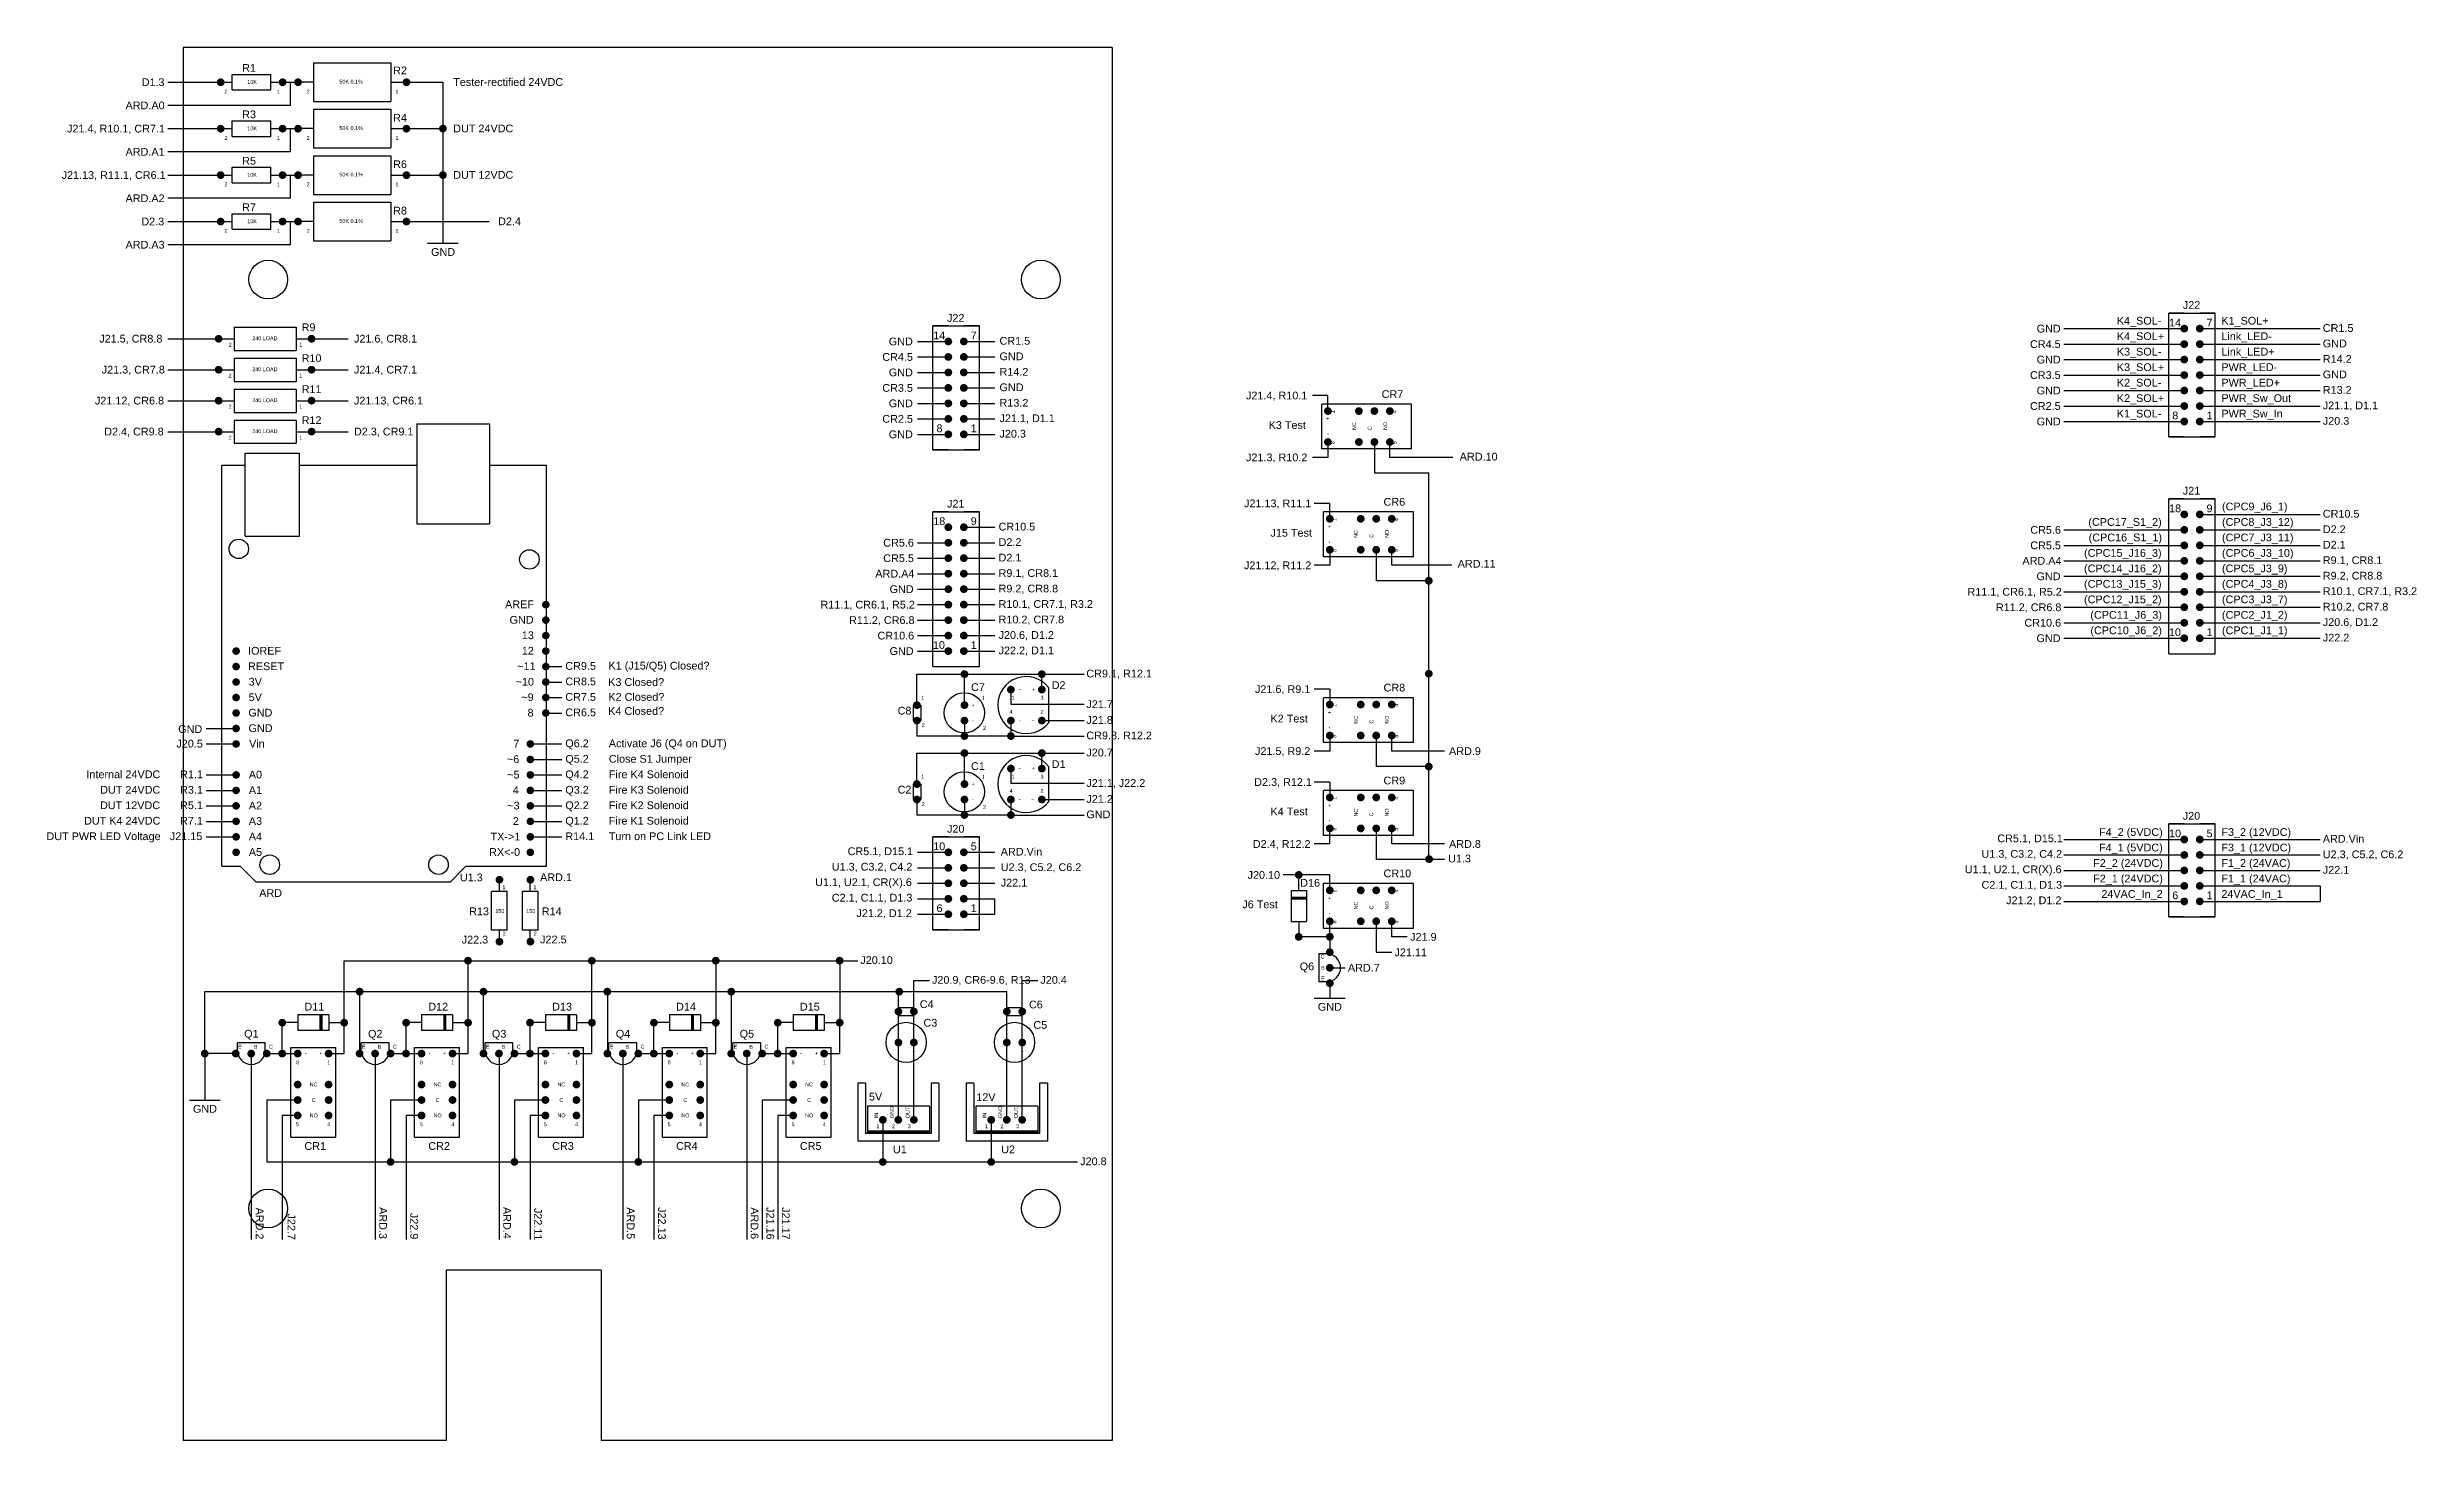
# Model space of a CAD drawing. Header units: inches. Extents: x -18.3 to 24, y 0 to 25.3.
# Drawn here: x -6.42 to 8.88, y 16.28 to 25.28 of the extents above; entities that cross this region are included whole.
import ezdxf

# ---------------------------------------------------------------- set-up
doc = ezdxf.new("R2010")
doc.units = ezdxf.units.IN
doc.header["$MEASUREMENT"] = 0
for name, color, linetype in [('Components', 2, 'Continuous'), ('PCB Outline', 4, 'Continuous'), ('Traces', 3, 'Continuous')]:
    doc.layers.add(name, color=color, linetype=linetype)
doc.styles.add('Notes', font='arial.ttf')
doc.styles.get("Standard").update_dxf_attribs({"font": 'arial.ttf'})

msp = doc.modelspace()

# ---------------------------------------------------------------- texts
at = {"style": 'Notes'}
for s, height, p in [('R1', 0.05, (-5.161, 25.12)), ('Tester-rectified 24VDC', 0.05, (-3.798, 25.029)), ('R3', 0.05, (-5.161, 24.82)), ('DUT 24VDC', 0.05, (-3.798, 24.729)), ('R5', 0.05, (-5.161, 24.52)), ('DUT 12VDC', 0.05, (-3.798, 24.429)), ('R7', 0.05, (-5.161, 24.22)), ('J22', 0.05, (7.372, 23.589)), ('R9', 0.05, (-4.777, 23.445)), ('14', 0.05, (-0.698, 23.392)), ('J22', 0.05, (-0.609, 23.505)), ('7', 0.05, (-0.456, 23.392)), ('K4_SOL-', 0.05, (6.946, 23.487)), ('K4_SOL+', 0.05, (6.946, 23.387)), ('14', 0.05, (7.283, 23.475)), ('7', 0.05, (7.525, 23.475)), ('K1_SOL+', 0.05, (7.621, 23.487)), ('Link_LED-', 0.05, (7.621, 23.387)), ('R10', 0.05, (-4.777, 23.245)), ('K3_SOL-', 0.05, (6.946, 23.287)), ('Link_LED+', 0.05, (7.621, 23.287)), ('K3_SOL+', 0.05, (6.946, 23.187)), ('K2_SOL-', 0.05, (6.946, 23.087)), ('PWR_LED-', 0.05, (7.621, 23.187)), ('PWR_LED+', 0.05, (7.621, 23.087)), ('R11', 0.05, (-4.777, 23.045)), ('CR7', 0.05, (2.198, 23.013)), ('K2_SOL+', 0.05, (6.946, 22.987)), ('PWR_Sw_Out', 0.05, (7.621, 22.987)), ('R12', 0.05, (-4.777, 22.845)), ('8', 0.05, (-0.677, 22.792)), ('1', 0.05, (-0.456, 22.792)), ('K3 Test', 0.05, (1.468, 22.813)), ('K1_SOL-', 0.05, (6.946, 22.887)), ('8', 0.05, (7.304, 22.875)), ('1', 0.05, (7.525, 22.875)), ('PWR_Sw_In', 0.05, (7.621, 22.887)), ('J21', 0.05, (-0.609, 22.305)), ('CR6', 0.05, (2.21, 22.317)), ('J21', 0.05, (7.372, 22.389)), ('(CPC9_J6_1)', 0.05, (7.625, 22.287)), ('18', 0.05, (-0.698, 22.192)), ('9', 0.05, (-0.456, 22.192)), ('(CPC17_S1_2)', 0.05, (6.762, 22.187)), ('18', 0.05, (7.283, 22.275)), ('9', 0.05, (7.525, 22.275)), ('(CPC8_J3_12)', 0.05, (7.625, 22.187)), ('J15 Test', 0.05, (1.48, 22.117)), ('(CPC15_J16_3)', 0.05, (6.734, 21.987)), ('(CPC16_S1_1)', 0.05, (6.764, 22.087)), ('(CPC7_J3_11)', 0.05, (7.625, 22.087)), ('(CPC6_J3_10)', 0.05, (7.625, 21.987)), ('(CPC14_J16_2)', 0.05, (6.734, 21.887)), ('(CPC5_J3_9)', 0.05, (7.625, 21.887)), ('(CPC13_J15_3)', 0.05, (6.734, 21.787)), ('(CPC12_J15_2)', 0.05, (6.734, 21.687)), ('(CPC4_J3_8)', 0.05, (7.625, 21.787)), ('(CPC3_J3_7)', 0.05, (7.625, 21.687)), ('AREF', 0.05, (-3.463, 21.655)), ('GND', 0.05, (-3.434, 21.555)), ('(CPC11_J6_3)', 0.05, (6.775, 21.587)), ('(CPC2_J1_2)', 0.05, (7.625, 21.587)), ('13', 0.05, (-3.355, 21.455)), ('10', 0.05, (-0.7, 21.392)), ('1', 0.05, (-0.456, 21.392)), ('(CPC10_J6_2)', 0.05, (6.775, 21.487)), ('10', 0.05, (7.282, 21.475)), ('1', 0.05, (7.525, 21.475)), ('(CPC1_J1_1)', 0.05, (7.625, 21.487)), ('IOREF', 0.05, (-5.123, 21.355)), ('RESET', 0.05, (-5.123, 21.255)), ('~11', 0.05, (-3.385, 21.255)), ('12', 0.05, (-3.355, 21.355)), ('K1 (J15/Q5) Closed?', 0.05, (-2.795, 21.259)), ('3V', 0.05, (-5.119, 21.155)), ('~10', 0.05, (-3.395, 21.155)), ('K3 Closed?', 0.05, (-2.797, 21.153)), ('C7', 0.05, (-0.454, 21.12)), ('D2', 0.05, (0.067, 21.133)), ('CR8', 0.05, (2.21, 21.117)), ('GND', 0.05, (-5.121, 20.955)), ('5V', 0.05, (-5.119, 21.055)), ('~9', 0.05, (-3.358, 21.055)), ('8', 0.05, (-3.318, 20.955)), ('K2 Closed?', 0.05, (-2.796, 21.057)), ('K4 Closed?', 0.05, (-2.797, 20.966)), ('C8', 0.05, (-0.928, 20.968)), ('+', 0.025, (-0.451, 21.017)), ('K2 Test', 0.05, (1.48, 20.917)), ('GND', 0.05, (-5.12, 20.855)), ('-', 0.025, (-0.447, 20.922)), ('Vin', 0.05, (-5.116, 20.755)), ('~6', 0.05, (-3.451, 20.655)), ('7', 0.05, (-3.41, 20.755)), ('C1', 0.05, (-0.454, 20.61)), ('D1', 0.05, (0.067, 20.623)), ('A0', 0.05, (-5.118, 20.555)), ('A1', 0.05, (-5.118, 20.455)), ('~5', 0.05, (-3.449, 20.555)), ('4', 0.05, (-3.413, 20.455)), ('C2', 0.05, (-0.928, 20.458)), ('+', 0.025, (-0.451, 20.507)), ('CR9', 0.05, (2.21, 20.517)), ('A2', 0.05, (-5.118, 20.355)), ('~3', 0.05, (-3.449, 20.355)), ('-', 0.025, (-0.447, 20.412)), ('K4 Test', 0.05, (1.48, 20.317)), ('A3', 0.05, (-5.118, 20.255)), ('A4', 0.05, (-5.118, 20.155)), ('TX->1', 0.05, (-3.557, 20.155)), ('2', 0.05, (-3.413, 20.255)), ('J20', 0.05, (-0.609, 20.205)), ('F4_2 (5VDC)', 0.05, (6.831, 20.184)), ('10', 0.05, (7.283, 20.175)), ('J20', 0.05, (7.372, 20.289)), ('5', 0.05, (7.525, 20.175)), ('F3_2 (12VDC)', 0.05, (7.621, 20.184)), ('A5', 0.05, (-5.118, 20.055)), ('RX<-0', 0.05, (-3.566, 20.055)), ('10', 0.05, (-0.698, 20.092)), ('5', 0.05, (-0.456, 20.092)), ('F4_1 (5VDC)', 0.05, (6.831, 20.084)), ('F3_1 (12VDC)', 0.05, (7.621, 20.084)), ('D16', 0.05, (1.672, 19.856)), ('CR10', 0.05, (2.21, 19.917)), ('F2_2 (24VDC)', 0.05, (6.793, 19.984)), ('F2_1 (24VDC)', 0.05, (6.793, 19.884)), ('F1_2 (24VAC)', 0.05, (7.621, 19.984)), ('F1_1 (24VAC)', 0.05, (7.621, 19.884)), ('ARD', 0.05, (-5.051, 19.79)), ('6', 0.05, (-0.677, 19.692)), ('1', 0.05, (-0.456, 19.692)), ('J6 Test', 0.05, (1.298, 19.717)), ('24VAC_In_2', 0.05, (6.846, 19.784)), ('6', 0.05, (7.304, 19.775)), ('1', 0.05, (7.525, 19.775)), ('24VAC_In_1', 0.05, (7.621, 19.784)), ('R13', 0.05, (-3.695, 19.672)), ('R14', 0.05, (-3.226, 19.672)), ('Q6', 0.05, (1.669, 19.316)), ('D11', 0.05, (-4.759, 19.056)), ('D12', 0.05, (-3.959, 19.056)), ('D13', 0.05, (-3.159, 19.056)), ('D14', 0.05, (-2.359, 19.056)), ('D15', 0.05, (-1.559, 19.056)), ('C4', 0.05, (-0.785, 19.072)), ('C3', 0.05, (-0.761, 18.952)), ('C6', 0.05, (-0.08, 19.07)), ('C5', 0.05, (-0.051, 18.938)), ('GND', 0.05, (1.786, 19.055)), ('Q1', 0.05, (-5.148, 18.881)), ('Q2', 0.05, (-4.348, 18.881)), ('Q3', 0.05, (-3.548, 18.881)), ('Q4', 0.05, (-2.748, 18.881)), ('Q5', 0.05, (-1.948, 18.881)), ('5V', 0.05, (-1.113, 18.475)), ('12V', 0.05, (-0.42, 18.471)), ('GND', 0.05, (-5.479, 18.396)), ('CR1', 0.05, (-4.759, 18.156)), ('CR2', 0.05, (-3.959, 18.156)), ('CR3', 0.05, (-3.159, 18.156)), ('CR4', 0.05, (-2.359, 18.156)), ('CR5', 0.05, (-1.559, 18.156)), ('U1', 0.05, (-0.958, 18.134)), ('U2', 0.05, (-0.259, 18.134))]:
    msp.add_text(s, height=height, dxfattribs=at).set_placement(p)
for s, height, p in [('10K', 0.025, (-5.128, 25.042)), ('50K 0.1%%%', 0.025, (-4.533, 25.044)), ('10K', 0.025, (-5.128, 24.742)), ('50K 0.1%%%', 0.025, (-4.533, 24.744)), ('10K', 0.025, (-5.128, 24.442)), ('50K 0.1%%%', 0.025, (-4.533, 24.444)), ('10K', 0.025, (-5.128, 24.142)), ('50K 0.1%%%', 0.025, (-4.533, 24.144)), ('240 LOAD', 0.025, (-5.096, 23.386)), ('240 LOAD', 0.025, (-5.096, 23.186)), ('240 LOAD', 0.025, (-5.096, 22.986)), ('240 LOAD', 0.025, (-5.096, 22.786)), ('~', 0.025, (-0.15, 21.118)), ('+', 0.025, (-0.062, 21.117)), ('Activate J6 (Q4 on DUT)', 0.05, (-2.793, 20.757)), ('-', 0.025, (-0.146, 20.92)), ('~', 0.025, (-0.064, 20.918)), ('Close S1 Jumper', 0.05, (-2.793, 20.657)), ('Internal 24VDC', 0.05, (-6.167, 20.557)), ('DUT 24VDC', 0.05, (-6.078, 20.457)), ('Fire K4 Solenoid', 0.05, (-2.793, 20.557)), ('Fire K3 Solenoid', 0.05, (-2.793, 20.457)), ('~', 0.025, (-0.15, 20.608)), ('+', 0.025, (-0.062, 20.608)), ('DUT 12VDC', 0.05, (-6.079, 20.357)), ('Fire K2 Solenoid', 0.05, (-2.793, 20.357)), ('-', 0.025, (-0.146, 20.411)), ('~', 0.025, (-0.064, 20.408)), ('DUT PWR LED Voltage', 0.05, (-6.425, 20.157)), ('DUT K4 24VDC', 0.05, (-6.182, 20.257)), ('Turn on PC Link LED', 0.05, (-2.793, 20.157)), ('Fire K1 Solenoid', 0.05, (-2.793, 20.257)), ('150', 0.025, (-3.526, 19.686)), ('150', 0.025, (-3.326, 19.686))]:
    msp.add_text(s, height=height).set_placement(p)
at = {"color": 1, "style": 'Notes'}
msp.add_text('GND', height=0.05, dxfattribs=at).set_placement((-3.941, 23.931))
at = {"style": 'Notes'}
for s, p in [('-', (-0.93, 18.8)), ('+', (-0.835, 18.804)), ('-', (-0.23, 18.8)), ('+', (-0.135, 18.804))]:
    msp.add_text(s, height=0.025, rotation=270, dxfattribs=at).set_placement(p)
for s, p in [('IN', (-1.054, 18.361)), ('GND', (-0.953, 18.36)), ('OUT', (-0.851, 18.36)), ('IN', (-0.354, 18.361)), ('GND', (-0.253, 18.36)), ('OUT', (-0.151, 18.36))]:
    msp.add_text(s, height=0.025, rotation=90).set_placement(p)
at = {"layer": 'Components', "style": 'Notes'}
for s, height, p in [('R2', 0.05, (-4.186, 25.104)), ('2', 0.025, (-5.275, 24.98)), ('1', 0.025, (-4.937, 24.98)), ('2', 0.025, (-4.745, 24.98)), ('1', 0.025, (-4.171, 24.98)), ('R4', 0.05, (-4.186, 24.798)), ('2', 0.025, (-5.275, 24.68)), ('1', 0.025, (-4.937, 24.68)), ('2', 0.025, (-4.745, 24.68)), ('1', 0.025, (-4.171, 24.68)), ('R6', 0.05, (-4.186, 24.498)), ('2', 0.025, (-5.275, 24.38)), ('1', 0.025, (-4.937, 24.38)), ('2', 0.025, (-4.745, 24.38)), ('1', 0.025, (-4.171, 24.38)), ('R8', 0.05, (-4.186, 24.198)), ('2', 0.025, (-5.275, 24.08)), ('1', 0.025, (-4.937, 24.08)), ('2', 0.025, (-4.745, 24.08)), ('1', 0.025, (-4.171, 24.08)), ('2', 0.025, (-5.249, 23.345)), ('1', 0.025, (-4.793, 23.345)), ('2', 0.025, (-5.249, 23.145)), ('1', 0.025, (-4.793, 23.145)), ('2', 0.025, (-5.249, 22.945)), ('1', 0.025, (-4.793, 22.945)), ('2', 0.025, (-5.249, 22.745)), ('1', 0.025, (-4.793, 22.745)), ('1', 0.025, (-0.776, 21.064)), ('1', 0.025, (-0.385, 21.064)), ('4', 0.025, (-0.205, 20.973)), ('1', 0.025, (-0.192, 21.064)), ('3', 0.025, (-0.005, 21.064)), ('2', 0.025, (-0.005, 20.973)), ('2', 0.025, (-0.772, 20.887)), ('2', 0.025, (-0.377, 20.869)), ('1', 0.025, (-0.776, 20.554)), ('1', 0.025, (-0.385, 20.554)), ('1', 0.025, (-0.192, 20.554)), ('3', 0.025, (-0.005, 20.554)), ('2', 0.025, (-0.772, 20.377)), ('2', 0.025, (-0.377, 20.359)), ('4', 0.025, (-0.205, 20.463)), ('2', 0.025, (-0.005, 20.463)), ('1', 0.025, (-3.48, 19.84)), ('1', 0.025, (-3.28, 19.84)), ('2', 0.025, (-3.478, 19.541)), ('2', 0.025, (-3.278, 19.541)), ('8', 0.025, (-4.813, 18.709)), ('-', 0.025, (-4.757, 18.768)), ('+', 0.025, (-4.663, 18.767)), ('1', 0.025, (-4.611, 18.709)), ('8', 0.025, (-4.013, 18.709)), ('-', 0.025, (-3.957, 18.768)), ('+', 0.025, (-3.863, 18.767)), ('1', 0.025, (-3.811, 18.709)), ('8', 0.025, (-3.213, 18.709)), ('-', 0.025, (-3.157, 18.768)), ('+', 0.025, (-3.063, 18.767)), ('1', 0.025, (-3.011, 18.709)), ('8', 0.025, (-2.413, 18.709)), ('-', 0.025, (-2.357, 18.768)), ('+', 0.025, (-2.263, 18.767)), ('1', 0.025, (-2.211, 18.709)), ('8', 0.025, (-1.613, 18.709)), ('-', 0.025, (-1.557, 18.768)), ('+', 0.025, (-1.463, 18.767)), ('1', 0.025, (-1.411, 18.709)), ('NC', 0.025, (-4.725, 18.566)), ('NC', 0.025, (-3.925, 18.566)), ('NC', 0.025, (-3.125, 18.566)), ('NC', 0.025, (-2.325, 18.566)), ('NC', 0.025, (-1.525, 18.566)), ('NO', 0.025, (-4.725, 18.366)), ('C', 0.025, (-4.712, 18.466)), ('NO', 0.025, (-3.925, 18.366)), ('C', 0.025, (-3.912, 18.466)), ('NO', 0.025, (-3.125, 18.366)), ('C', 0.025, (-3.112, 18.466)), ('NO', 0.025, (-2.325, 18.366)), ('C', 0.025, (-2.312, 18.466)), ('NO', 0.025, (-1.525, 18.366)), ('C', 0.025, (-1.512, 18.466)), ('5', 0.025, (-4.813, 18.309)), ('4', 0.025, (-4.611, 18.309)), ('5', 0.025, (-4.013, 18.309)), ('4', 0.025, (-3.811, 18.309)), ('5', 0.025, (-3.213, 18.309)), ('4', 0.025, (-3.011, 18.309)), ('5', 0.025, (-2.413, 18.309)), ('4', 0.025, (-2.211, 18.309)), ('5', 0.025, (-1.613, 18.309)), ('4', 0.025, (-1.411, 18.309)), ('1', 0.025, (-1.065, 18.296)), ('2', 0.025, (-0.964, 18.296)), ('3', 0.025, (-0.863, 18.296)), ('1', 0.025, (-0.365, 18.296)), ('2', 0.025, (-0.264, 18.296)), ('3', 0.025, (-0.163, 18.296))]:
    msp.add_text(s, height=height, dxfattribs=at).set_placement(p)
for s, p in [('+', (1.862, 22.869)), ('1', (1.894, 22.914)), ('NC', (2.033, 22.806)), ('C', (2.133, 22.806)), ('NO', (2.233, 22.806)), ('4', (2.294, 22.914)), ('-', (1.861, 22.774)), ('8', (1.894, 22.714)), ('5', (2.294, 22.714)), ('+', (1.873, 22.172)), ('1', (1.905, 22.218)), ('4', (2.305, 22.218)), ('-', (1.872, 22.077)), ('8', (1.905, 22.018)), ('NC', (2.044, 22.109)), ('C', (2.144, 22.11)), ('NO', (2.244, 22.109)), ('5', (2.305, 22.018)), ('+', (1.873, 20.972)), ('1', (1.905, 21.018)), ('4', (2.305, 21.018)), ('-', (1.872, 20.877)), ('8', (1.905, 20.818)), ('NC', (2.044, 20.909)), ('C', (2.144, 20.91)), ('NO', (2.244, 20.909)), ('5', (2.305, 20.818)), ('+', (1.873, 20.372)), ('1', (1.905, 20.418)), ('NC', (2.044, 20.309)), ('NO', (2.244, 20.309)), ('4', (2.305, 20.418)), ('-', (1.872, 20.277)), ('8', (1.905, 20.218)), ('C', (2.144, 20.31)), ('5', (2.305, 20.218)), ('+', (1.873, 19.772)), ('1', (1.905, 19.818)), ('NC', (2.044, 19.709)), ('NO', (2.244, 19.709)), ('4', (2.305, 19.818)), ('-', (1.872, 19.677)), ('8', (1.905, 19.618)), ('C', (2.144, 19.71)), ('5', (2.305, 19.618))]:
    msp.add_text(s, height=0.025, rotation=90, dxfattribs=at).set_placement(p)
at = {"layer": 'Components'}
for s, p in [('C', (1.804, 19.392)), ('B', (1.807, 19.319)), ('E', (1.807, 19.251)), ('E', (-5.187, 18.81)), ('B', (-5.086, 18.809)), ('C', (-4.988, 18.81)), ('E', (-4.387, 18.81)), ('B', (-4.286, 18.809)), ('C', (-4.188, 18.81)), ('E', (-3.587, 18.81)), ('B', (-3.486, 18.809)), ('C', (-3.388, 18.81)), ('E', (-2.787, 18.81)), ('B', (-2.686, 18.809)), ('C', (-2.588, 18.81)), ('E', (-1.987, 18.81)), ('B', (-1.886, 18.809)), ('C', (-1.788, 18.81))]:
    msp.add_text(s, height=0.025, dxfattribs=at).set_placement(p)
at = {"layer": 'Traces', "color": 1}
for s, p in [('D1.3', (-5.81, 25.028)), ('ARD.A0', (-5.914, 24.878)), ('J21.4, R10.1, CR7.1', (-6.292, 24.728)), ('ARD.A1', (-5.914, 24.578)), ('J21.13, R11.1, CR6.1', (-6.327, 24.428)), ('ARD.A2', (-5.914, 24.278)), ('J21.5, CR8.8', (-6.084, 23.371)), ('J21.6, CR8.1', (-4.439, 23.371)), ('GND', (6.428, 23.436)), ('CR1.5', (8.276, 23.44)), ('CR4.5', (-1.027, 23.253)), ('GND', (-0.985, 23.353)), ('CR1.5', (-0.27, 23.357)), ('GND', (-0.27, 23.257)), ('CR4.5', (6.385, 23.336)), ('GND', (6.428, 23.236)), ('GND', (8.276, 23.34)), ('R14.2', (8.276, 23.24)), ('J21.3, CR7.8', (-6.068, 23.171)), ('J21.4, CR7.1', (-4.439, 23.171)), ('GND', (-0.985, 23.153)), ('GND', (-0.27, 23.057)), ('R14.2', (-0.27, 23.157)), ('CR3.5', (6.385, 23.136)), ('GND', (8.276, 23.14)), ('J21.12, CR6.8', (-6.112, 22.971)), ('J21.13, CR6.1', (-4.439, 22.971)), ('CR3.5', (-1.027, 23.053)), ('GND', (-0.985, 22.953)), ('R13.2', (-0.27, 22.957)), ('J21.4, R10.1', (1.322, 23.004)), ('CR2.5', (6.385, 22.936)), ('GND', (6.428, 23.036)), ('J21.1, D1.1', (8.276, 22.94)), ('R13.2', (8.276, 23.04)), ('D2.4, CR9.8', (-6.052, 22.771)), ('D2.3, CR9.1', (-4.439, 22.771)), ('CR2.5', (-1.027, 22.853)), ('GND', (-0.985, 22.753)), ('J21.1, D1.1', (-0.27, 22.857)), ('J20.3', (-0.27, 22.757)), ('GND', (6.428, 22.836)), ('J20.3', (8.276, 22.84)), ('J21.3, R10.2', (1.322, 22.604)), ('ARD.10', (2.702, 22.609)), ('J21.13, R11.1', (1.309, 22.307)), ('CR10.5', (-0.276, 22.157)), ('CR5.6', (6.387, 22.136)), ('CR10.5', (8.276, 22.24)), ('D2.2', (8.276, 22.14)), ('CR5.6', (-1.021, 22.053)), ('D2.2', (-0.276, 22.057)), ('CR5.5', (6.387, 22.036)), ('D2.1', (8.276, 22.04)), ('ARD.A4', (-1.072, 21.853)), ('CR5.5', (-1.021, 21.953)), ('D2.1', (-0.276, 21.957)), ('R9.1, CR8.1', (-0.276, 21.857)), ('J21.12, R11.2', (1.309, 21.907)), ('ARD.11', (2.689, 21.917)), ('ARD.A4', (6.336, 21.936)), ('GND', (6.427, 21.836)), ('R9.1, CR8.1', (8.276, 21.94)), ('R9.2, CR8.8', (8.276, 21.84)), ('GND', (-0.98, 21.753)), ('R9.2, CR8.8', (-0.276, 21.757)), ('R11.1, CR6.1, R5.2', (5.981, 21.736)), ('R10.1, CR7.1, R3.2', (8.276, 21.74)), ('R11.1, CR6.1, R5.2', (-1.426, 21.653)), ('R11.2, CR6.8', (-1.242, 21.553)), ('R10.1, CR7.1, R3.2', (-0.276, 21.657)), ('R10.2, CR7.8', (-0.276, 21.557)), ('R11.2, CR6.8', (6.165, 21.636)), ('CR10.6', (6.349, 21.536)), ('J20.6, D1.2', (8.276, 21.54)), ('R10.2, CR7.8', (8.276, 21.64)), ('CR10.6', (-1.058, 21.453)), ('J20.6, D1.2', (-0.276, 21.457)), ('GND', (6.427, 21.436)), ('J22.2', (8.276, 21.44)), ('CR9.5', (-3.074, 21.257)), ('GND', (-0.98, 21.353)), ('J22.2, D1.1', (-0.276, 21.357)), ('CR8.5', (-3.074, 21.157)), ('CR9.1, R12.1', (0.291, 21.208)), ('J21.6, R9.1', (1.38, 21.107)), ('CR7.5', (-3.074, 21.057)), ('CR6.5', (-3.074, 20.957)), ('J21.7', (0.291, 21.01)), ('GND', (-5.574, 20.849)), ('J21.8', (0.291, 20.908)), ('CR9.8. R12.2', (0.291, 20.808)), ('Q6.2', (-3.074, 20.757)), ('Q5.2', (-3.074, 20.657)), ('J20.7', (0.291, 20.698)), ('J21.5, R9.2', (1.38, 20.707)), ('ARD.9', (2.633, 20.707)), ('Q4.2', (-3.074, 20.557)), ('Q3.2', (-3.074, 20.457)), ('J21.1, J22.2', (0.291, 20.501)), ('D2.3, R12.1', (1.375, 20.507)), ('Q2.2', (-3.074, 20.357)), ('J21.2', (0.291, 20.398)), ('J21.15', (-5.628, 20.157)), ('Q1.2', (-3.074, 20.257)), ('GND', (0.291, 20.298)), ('CR5.1, D15.1', (-1.251, 20.06)), ('ARD.Vin', (-0.262, 20.057)), ('D2.4, R12.2', (1.366, 20.107)), ('ARD.8', (2.633, 20.107)), ('U1.3', (2.627, 20.013)), ('U1.3, C3.2, C4.2', (6.072, 20.043)), ('CR5.1, D15.1', (6.174, 20.143)), ('ARD.Vin', (8.276, 20.14)), ('U2.3, C5.2, C6.2', (8.276, 20.04)), ('U1.3', (-3.755, 19.891)), ('U1.1, U2.1, CR(X).6', (-1.461, 19.86)), ('U1.3, C3.2, C4.2', (-1.353, 19.96)), ('J22.1', (-0.262, 19.857)), ('U2.3, C5.2, C6.2', (-0.262, 19.957)), ('J20.10', (1.332, 19.907)), ('U1.1, U2.1, CR(X).6', (5.964, 19.943)), ('C2.1, C1.1, D1.3', (6.072, 19.843)), ('J22.1', (8.276, 19.94)), ('C2.1, C1.1, D1.3', (-1.353, 19.76)), ('J21.2, D1.2', (6.231, 19.743)), ('J21.2, D1.2', (-1.194, 19.66)), ('J22.3', (-3.743, 19.489)), ('J21.11', (2.281, 19.407)), ('J21.9', (2.382, 19.507)), ('J20.10', (-1.169, 19.357)), ('J20.9, CR6-9.6, R13', (-0.706, 19.229)), ('J20.4', (-0.006, 19.229)), ('ARD.7', (1.98, 19.307)), ('J20.8', (0.251, 18.057))]:
    msp.add_text(s, height=0.05, dxfattribs=at).set_placement(p)
at = {"layer": 'Traces'}
for s, p in [('D2.3', (-5.812, 24.128)), ('ARD.A3', (-5.914, 23.978)), ('J20.5', (-5.586, 20.755)), ('R1.1', (-5.562, 20.557)), ('R3.1', (-5.562, 20.457)), ('R5.1', (-5.562, 20.357)), ('R7.1', (-5.562, 20.257)), ('R14.1', (-3.074, 20.157)), ('ARD.1', (-3.237, 19.892)), ('J22.5', (-3.237, 19.49))]:
    msp.add_text(s, height=0.05, dxfattribs=at).set_placement(p)
at = {"layer": 'Traces', "style": 'Notes'}
msp.add_text('D2.4', height=0.05, dxfattribs=at).set_placement((-3.508, 24.129))
at = {"layer": 'Traces', "color": 1}
for s, p in [('ARD.2', (-5.073, 17.783)), ('ARD.3', (-4.276, 17.786)), ('ARD.4', (-3.475, 17.787)), ('J22.11', (-3.275, 17.781)), ('ARD.5', (-2.677, 17.785)), ('J22.13', (-2.475, 17.786)), ('ARD.6', (-1.877, 17.785)), ('J21.16', (-1.775, 17.786)), ('J21.17', (-1.675, 17.786)), ('J22.7', (-4.868, 17.745)), ('J22.9', (-4.075, 17.749))]:
    msp.add_text(s, height=0.05, rotation=270, dxfattribs=at).set_placement(p)

# ---------------------------------------------------------------- linework, layer by layer
for p, q in [((-0.6, 23.478), (-0.7, 23.478)), ((7.381, 23.561), (7.281, 23.561)), ((-0.828, 21.029), (-0.778, 21.029)), ((-0.828, 20.929), (-0.778, 20.929)), ((-0.828, 20.519), (-0.778, 20.519)), ((-0.828, 20.419), (-0.778, 20.419)), ((-0.923, 19.025), (-0.923, 19.075)), ((-0.823, 19.025), (-0.823, 19.075)), ((-0.223, 19.025), (-0.223, 19.075)), ((-0.123, 19.025), (-0.123, 19.075))]:
    msp.add_line(p, q)
at = {"const_width": 0.025}
for points in [[(-3.212, 21.678, 1), (-3.188, 21.678, 1)], [(-3.212, 21.578, 1), (-3.188, 21.578, 1)], [(-3.212, 21.478, 1), (-3.188, 21.478, 1)], [(-5.212, 21.378, 1), (-5.188, 21.378, 1)], [(-5.212, 21.278, 1), (-5.188, 21.278, 1)], [(-3.212, 21.378, 1), (-3.188, 21.378, 1)], [(-3.212, 21.278, 1), (-3.188, 21.278, 1)], [(-5.212, 21.178, 1), (-5.188, 21.178, 1)], [(-3.212, 21.178, 1), (-3.188, 21.178, 1)], [(-0.209, 21.129, 1), (-0.184, 21.129, 1)], [(-0.009, 21.129, 1), (0.016, 21.129, 1)], [(-5.212, 21.078, 1), (-5.188, 21.078, 1)], [(-5.212, 20.978, 1), (-5.188, 20.978, 1)], [(-3.212, 21.078, 1), (-3.188, 21.078, 1)], [(-3.212, 21.078, 1), (-3.188, 21.078, 1)], [(-3.212, 20.978, 1), (-3.188, 20.978, 1)], [(-0.816, 21.029, 1), (-0.791, 21.029, 1)], [(-0.509, 21.029, 1), (-0.484, 21.029, 1)], [(-5.212, 20.878, 1), (-5.188, 20.878, 1)], [(-0.816, 20.929, 1), (-0.791, 20.929, 1)], [(-0.509, 20.929, 1), (-0.484, 20.929, 1)], [(-0.209, 20.929, 1), (-0.184, 20.929, 1)], [(-0.009, 20.929, 1), (0.016, 20.929, 1)], [(-5.212, 20.778, 1), (-5.188, 20.778, 1)], [(-3.312, 20.778, 1), (-3.288, 20.778, 1)], [(-3.312, 20.678, 1), (-3.288, 20.678, 1)], [(-5.212, 20.578, 1), (-5.188, 20.578, 1)], [(-3.312, 20.578, 1), (-3.288, 20.578, 1)], [(-0.816, 20.519, 1), (-0.791, 20.519, 1)], [(-0.509, 20.519, 1), (-0.484, 20.519, 1)], [(-0.209, 20.619, 1), (-0.184, 20.619, 1)], [(-0.009, 20.619, 1), (0.016, 20.619, 1)], [(-5.212, 20.478, 1), (-5.188, 20.478, 1)], [(-5.212, 20.378, 1), (-5.188, 20.378, 1)], [(-3.312, 20.478, 1), (-3.288, 20.478, 1)], [(-3.312, 20.378, 1), (-3.288, 20.378, 1)], [(-0.816, 20.419, 1), (-0.791, 20.419, 1)], [(-0.509, 20.419, 1), (-0.484, 20.419, 1)], [(-0.209, 20.419, 1), (-0.184, 20.419, 1)], [(-0.009, 20.419, 1), (0.016, 20.419, 1)], [(-5.212, 20.278, 1), (-5.188, 20.278, 1)], [(-5.212, 20.178, 1), (-5.188, 20.178, 1)], [(-3.312, 20.278, 1), (-3.288, 20.278, 1)], [(-3.312, 20.178, 1), (-3.288, 20.178, 1)], [(-5.212, 20.078, 1), (-5.188, 20.078, 1)], [(-3.312, 20.078, 1), (-3.288, 20.078, 1)], [(-0.923, 19.037, 1), (-0.923, 19.062, 1)], [(-0.823, 19.037, 1), (-0.823, 19.062, 1)], [(-0.223, 19.037, 1), (-0.223, 19.062, 1)], [(-0.123, 19.037, 1), (-0.123, 19.062, 1)], [(-0.923, 18.862, 1), (-0.923, 18.837, 1)], [(-0.823, 18.862, 1), (-0.823, 18.837, 1)], [(-0.223, 18.862, 1), (-0.223, 18.837, 1)], [(-0.123, 18.862, 1), (-0.123, 18.837, 1)], [(-1.011, 18.35, 1), (-1.036, 18.35, 1)], [(-0.911, 18.35, 1), (-0.936, 18.35, 1)], [(-0.811, 18.35, 1), (-0.836, 18.35, 1)], [(-0.311, 18.35, 1), (-0.336, 18.35, 1)], [(-0.211, 18.35, 1), (-0.236, 18.35, 1)], [(-0.111, 18.35, 1), (-0.136, 18.35, 1)]]:
    msp.add_lwpolyline(points, format="xyb", close=True, dxfattribs=at)
at = {"layer": 'Components'}
for p, q in [((-5.225, 25.103), (-4.975, 25.103)), ((-5.225, 25.003), (-5.225, 25.103)), ((-4.975, 25.003), (-4.975, 25.103)), ((-4.7, 25.178), (-4.2, 25.178)), ((-4.7, 25.178), (-4.7, 24.928)), ((-4.2, 25.178), (-4.2, 24.928)), ((-5.3, 25.053), (-5.225, 25.053)), ((-5.225, 25.003), (-4.975, 25.003)), ((-4.975, 25.053), (-4.9, 25.053)), ((-4.7, 25.053), (-4.8, 25.053)), ((-4.7, 25.053), (-4.7, 25.053)), ((-4.2, 25.053), (-4.1, 25.053)), ((-5.225, 24.803), (-4.975, 24.803)), ((-5.225, 24.703), (-5.225, 24.803)), ((-4.975, 24.703), (-4.975, 24.803)), ((-4.7, 24.928), (-4.2, 24.928)), ((-4.7, 24.878), (-4.2, 24.878)), ((-4.7, 24.878), (-4.7, 24.628)), ((-4.2, 24.878), (-4.2, 24.628)), ((-5.3, 24.753), (-5.225, 24.753)), ((-5.225, 24.703), (-4.975, 24.703)), ((-4.975, 24.753), (-4.9, 24.753)), ((-4.7, 24.753), (-4.8, 24.753)), ((-4.7, 24.753), (-4.7, 24.753)), ((-4.2, 24.753), (-4.1, 24.753)), ((-5.225, 24.503), (-4.975, 24.503)), ((-5.225, 24.403), (-5.225, 24.503)), ((-4.975, 24.403), (-4.975, 24.503)), ((-4.7, 24.628), (-4.2, 24.628)), ((-4.7, 24.578), (-4.2, 24.578)), ((-4.7, 24.578), (-4.7, 24.328)), ((-4.2, 24.578), (-4.2, 24.328)), ((-5.3, 24.453), (-5.225, 24.453)), ((-5.225, 24.403), (-4.975, 24.403)), ((-4.975, 24.453), (-4.9, 24.453)), ((-4.7, 24.453), (-4.8, 24.453)), ((-4.7, 24.453), (-4.7, 24.453)), ((-4.2, 24.453), (-4.1, 24.453)), ((-5.225, 24.203), (-4.975, 24.203)), ((-5.225, 24.103), (-5.225, 24.203)), ((-4.975, 24.103), (-4.975, 24.203)), ((-4.7, 24.328), (-4.2, 24.328)), ((-4.7, 24.278), (-4.2, 24.278)), ((-4.7, 24.278), (-4.7, 24.028)), ((-4.2, 24.278), (-4.2, 24.028)), ((-5.3, 24.153), (-5.225, 24.153)), ((-5.225, 24.103), (-4.975, 24.103)), ((-4.975, 24.153), (-4.9, 24.153)), ((-4.7, 24.153), (-4.8, 24.153)), ((-4.7, 24.153), (-4.7, 24.153)), ((-4.7, 24.028), (-4.2, 24.028)), ((-4.2, 24.153), (-4.1, 24.153)), ((-5.213, 23.47), (-4.813, 23.47)), ((-5.213, 23.47), (-5.213, 23.32)), ((-4.813, 23.47), (-4.813, 23.32)), ((-0.7, 22.678), (-0.7, 23.478)), ((-0.7, 23.478), (-0.4, 23.478)), ((-0.4, 23.478), (-0.5, 23.478)), ((-0.4, 22.678), (-0.4, 23.478)), ((7.281, 22.761), (7.281, 23.561)), ((7.281, 23.561), (7.581, 23.561)), ((7.581, 23.561), (7.481, 23.561)), ((7.581, 22.761), (7.581, 23.561)), ((-5.313, 23.395), (-5.213, 23.395)), ((-5.213, 23.32), (-4.813, 23.32)), ((-5.213, 23.27), (-4.813, 23.27)), ((-5.213, 23.27), (-5.213, 23.12)), ((-4.813, 23.395), (-4.713, 23.395)), ((-4.813, 23.395), (-4.713, 23.395)), ((-4.813, 23.27), (-4.813, 23.12)), ((-5.313, 23.195), (-5.213, 23.195)), ((-5.213, 23.12), (-4.813, 23.12)), ((-4.813, 23.195), (-4.713, 23.195)), ((-4.813, 23.195), (-4.713, 23.195)), ((-5.313, 22.995), (-5.213, 22.995)), ((-5.213, 23.07), (-5.213, 22.92)), ((-5.213, 23.07), (-4.813, 23.07)), ((-4.813, 23.07), (-4.813, 22.92)), ((-4.813, 22.995), (-4.713, 22.995)), ((2.391, 22.974), (1.811, 22.974)), ((1.811, 22.684), (1.811, 22.974)), ((2.391, 22.684), (2.391, 22.974)), ((-5.213, 22.92), (-4.813, 22.92)), ((-5.213, 22.87), (-4.813, 22.87)), ((-5.213, 22.87), (-5.213, 22.72)), ((-4.813, 22.87), (-4.813, 22.72)), ((-4.034, 22.846), (-3.564, 22.846)), ((-4.034, 22.846), (-4.034, 22.201)), ((-4.034, 22.846), (-3.564, 22.846)), ((-3.564, 22.846), (-3.564, 22.201)), ((-5.313, 22.795), (-5.213, 22.795)), ((-5.213, 22.72), (-4.813, 22.72)), ((-5.141, 22.656), (-4.791, 22.656)), ((-5.141, 22.12), (-5.141, 22.656)), ((-4.813, 22.795), (-4.713, 22.795)), ((-4.791, 22.12), (-4.791, 22.656)), ((-0.6, 22.678), (-0.7, 22.678)), ((-0.7, 22.678), (-0.4, 22.678)), ((-0.4, 22.678), (-0.5, 22.678)), ((2.391, 22.684), (1.811, 22.684)), ((7.381, 22.761), (7.281, 22.761)), ((7.281, 22.761), (7.581, 22.761)), ((7.581, 22.761), (7.481, 22.761)), ((-5.293, 22.578), (-5.141, 22.578)), ((-5.293, 19.988), (-5.293, 22.578)), ((-4.791, 22.578), (-4.034, 22.578)), ((-3.564, 22.578), (-3.196, 22.578)), ((-3.196, 19.988), (-3.196, 22.578)), ((7.381, 22.361), (7.281, 22.361)), ((7.281, 21.361), (7.281, 22.361)), ((7.281, 22.361), (7.581, 22.361)), ((7.581, 22.361), (7.481, 22.361)), ((7.581, 21.361), (7.581, 22.361)), ((-4.034, 22.201), (-3.564, 22.201)), ((-0.6, 22.278), (-0.7, 22.278)), ((-0.7, 21.278), (-0.7, 22.278)), ((-0.7, 22.278), (-0.4, 22.278)), ((-0.4, 22.278), (-0.5, 22.278)), ((-0.4, 21.278), (-0.4, 22.278)), ((2.403, 22.277), (1.823, 22.277)), ((1.823, 21.987), (1.823, 22.277)), ((2.403, 21.987), (2.403, 22.277)), ((-5.141, 22.12), (-4.791, 22.12)), ((2.403, 21.987), (1.823, 21.987)), ((2.503, 21.387), (2.503, 21.677)), ((-0.7, 21.278), (-0.4, 21.278)), ((7.281, 21.361), (7.581, 21.361)), ((7.281, 21.361), (7.581, 21.361)), ((0.049, 20.917), (0.049, 21.141)), ((-0.828, 21.029), (-0.828, 20.929)), ((-0.778, 21.029), (-0.778, 20.929)), ((2.403, 21.077), (1.823, 21.077)), ((1.823, 20.787), (1.823, 21.077)), ((2.403, 20.787), (2.403, 21.077)), ((2.403, 20.787), (1.823, 20.787)), ((-0.828, 20.519), (-0.828, 20.419)), ((-0.778, 20.519), (-0.778, 20.419)), ((0.049, 20.407), (0.049, 20.631)), ((2.403, 20.477), (1.823, 20.477)), ((1.823, 20.187), (1.823, 20.477)), ((2.403, 20.187), (2.403, 20.477)), ((7.381, 20.261), (7.281, 20.261)), ((7.281, 19.661), (7.281, 20.261)), ((7.281, 20.261), (7.581, 20.261)), ((7.581, 20.261), (7.481, 20.261)), ((7.581, 19.661), (7.581, 20.261)), ((-0.6, 20.178), (-0.7, 20.178)), ((-0.7, 19.578), (-0.7, 20.178)), ((-0.7, 20.178), (-0.4, 20.178)), ((-0.4, 20.178), (-0.5, 20.178)), ((-0.4, 19.578), (-0.4, 20.178)), ((2.403, 20.187), (1.823, 20.187)), ((-5.293, 19.988), (-5.173, 19.988)), ((-5.173, 19.988), (-5.073, 19.888)), ((-3.816, 19.888), (-3.716, 19.988)), ((-3.716, 19.988), (-3.196, 19.988)), ((-3.5, 19.826), (-3.5, 19.901)), ((-3.3, 19.826), (-3.3, 19.901)), ((1.663, 19.832), (1.663, 19.932)), ((-5.073, 19.888), (-3.816, 19.888)), ((-3.55, 19.576), (-3.55, 19.826)), ((-3.45, 19.826), (-3.55, 19.826)), ((-3.45, 19.576), (-3.45, 19.826)), ((-3.35, 19.576), (-3.35, 19.826)), ((-3.25, 19.826), (-3.35, 19.826)), ((-3.25, 19.576), (-3.25, 19.826)), ((1.613, 19.832), (1.613, 19.632)), ((1.613, 19.832), (1.713, 19.832)), ((1.713, 19.832), (1.713, 19.632)), ((2.403, 19.877), (1.823, 19.877)), ((1.823, 19.587), (1.823, 19.877)), ((2.403, 19.587), (2.403, 19.877)), ((1.613, 19.632), (1.713, 19.632)), ((1.663, 19.632), (1.663, 19.532)), ((2.403, 19.587), (1.823, 19.587)), ((7.381, 19.661), (7.281, 19.661)), ((7.281, 19.661), (7.581, 19.661)), ((7.581, 19.661), (7.481, 19.661)), ((-3.45, 19.576), (-3.55, 19.576)), ((-3.5, 19.501), (-3.5, 19.576)), ((-3.25, 19.576), (-3.35, 19.576)), ((-3.3, 19.501), (-3.3, 19.576)), ((-0.6, 19.578), (-0.7, 19.578)), ((-0.7, 19.578), (-0.4, 19.578)), ((-0.4, 19.578), (-0.5, 19.578)), ((1.793, 19.422), (1.793, 19.242)), ((1.843, 19.422), (1.793, 19.422)), ((1.843, 19.242), (1.793, 19.242)), ((-4.802, 18.978), (-4.902, 18.978)), ((-4.602, 19.028), (-4.802, 19.028)), ((-4.802, 19.028), (-4.802, 18.928)), ((-4.602, 19.028), (-4.602, 18.928)), ((-4.602, 18.978), (-4.502, 18.978)), ((-4.002, 18.978), (-4.102, 18.978)), ((-3.802, 19.028), (-4.002, 19.028)), ((-4.002, 19.028), (-4.002, 18.928)), ((-3.802, 19.028), (-3.802, 18.928)), ((-3.802, 18.978), (-3.702, 18.978)), ((-3.202, 18.978), (-3.302, 18.978)), ((-3.002, 19.028), (-3.202, 19.028)), ((-3.202, 19.028), (-3.202, 18.928)), ((-3.002, 19.028), (-3.002, 18.928)), ((-3.002, 18.978), (-2.902, 18.978)), ((-2.402, 18.978), (-2.502, 18.978)), ((-2.202, 19.028), (-2.402, 19.028)), ((-2.402, 19.028), (-2.402, 18.928)), ((-2.202, 19.028), (-2.202, 18.928)), ((-2.202, 18.978), (-2.102, 18.978)), ((-1.602, 18.978), (-1.702, 18.978)), ((-1.402, 19.028), (-1.602, 19.028)), ((-1.602, 19.028), (-1.602, 18.928)), ((-1.402, 19.028), (-1.402, 18.928)), ((-1.402, 18.978), (-1.302, 18.978)), ((-0.923, 19.075), (-0.823, 19.075)), ((-0.923, 19.025), (-0.823, 19.025)), ((-0.223, 19.075), (-0.123, 19.075)), ((-0.223, 19.025), (-0.123, 19.025)), ((-5.012, 18.848), (-5.192, 18.848)), ((-5.192, 18.798), (-5.192, 18.848)), ((-5.012, 18.798), (-5.012, 18.848)), ((-4.602, 18.928), (-4.802, 18.928)), ((-4.212, 18.848), (-4.392, 18.848)), ((-4.392, 18.798), (-4.392, 18.848)), ((-4.212, 18.798), (-4.212, 18.848)), ((-3.802, 18.928), (-4.002, 18.928)), ((-3.412, 18.848), (-3.592, 18.848)), ((-3.592, 18.798), (-3.592, 18.848)), ((-3.412, 18.798), (-3.412, 18.848)), ((-3.002, 18.928), (-3.202, 18.928)), ((-2.612, 18.848), (-2.792, 18.848)), ((-2.792, 18.798), (-2.792, 18.848)), ((-2.612, 18.798), (-2.612, 18.848)), ((-2.202, 18.928), (-2.402, 18.928)), ((-1.812, 18.848), (-1.992, 18.848)), ((-1.992, 18.798), (-1.992, 18.848)), ((-1.812, 18.798), (-1.812, 18.848)), ((-1.402, 18.928), (-1.602, 18.928)), ((-4.847, 18.238), (-4.847, 18.818)), ((-4.847, 18.818), (-4.557, 18.818)), ((-4.557, 18.238), (-4.557, 18.818)), ((-4.047, 18.238), (-4.047, 18.818)), ((-4.047, 18.818), (-3.757, 18.818)), ((-3.757, 18.238), (-3.757, 18.818)), ((-3.247, 18.238), (-3.247, 18.818)), ((-3.247, 18.818), (-2.957, 18.818)), ((-2.957, 18.238), (-2.957, 18.818)), ((-2.447, 18.238), (-2.447, 18.818)), ((-2.447, 18.818), (-2.157, 18.818)), ((-2.157, 18.238), (-2.157, 18.818)), ((-1.647, 18.238), (-1.647, 18.818)), ((-1.647, 18.818), (-1.357, 18.818)), ((-1.357, 18.238), (-1.357, 18.818)), ((-1.185, 18.587), (-1.185, 18.212)), ((-1.135, 18.587), (-1.185, 18.587)), ((-1.135, 18.587), (-1.135, 18.262)), ((-0.711, 18.587), (-0.711, 18.262)), ((-0.661, 18.587), (-0.711, 18.587)), ((-0.661, 18.587), (-0.661, 18.212)), ((-0.485, 18.587), (-0.485, 18.212)), ((-0.435, 18.587), (-0.485, 18.587)), ((-0.435, 18.587), (-0.435, 18.262)), ((-0.011, 18.587), (-0.011, 18.262)), ((0.039, 18.587), (-0.011, 18.587)), ((0.039, 18.587), (0.039, 18.212)), ((-0.723, 18.438), (-1.123, 18.438)), ((-1.123, 18.438), (-1.123, 18.262)), ((-0.723, 18.438), (-0.723, 18.262)), ((-0.023, 18.438), (-0.423, 18.438)), ((-0.423, 18.438), (-0.423, 18.262)), ((-0.023, 18.438), (-0.023, 18.262)), ((-4.847, 18.238), (-4.557, 18.238)), ((-4.047, 18.238), (-3.757, 18.238)), ((-3.247, 18.238), (-2.957, 18.238)), ((-2.447, 18.238), (-2.157, 18.238)), ((-1.647, 18.238), (-1.357, 18.238)), ((-0.661, 18.212), (-1.185, 18.212)), ((-0.711, 18.262), (-1.135, 18.262)), ((-0.723, 18.262), (-1.123, 18.262)), ((0.039, 18.212), (-0.485, 18.212)), ((-0.011, 18.262), (-0.435, 18.262)), ((-0.023, 18.262), (-0.423, 18.262))]:
    msp.add_line(p, q, dxfattribs=at)
at = {"layer": 'Components', "const_width": 0.025}
for points in [[(-5.3, 25.04, 1), (-5.3, 25.065, 1)], [(-4.9, 25.04, 1), (-4.9, 25.065, 1)], [(-4.8, 25.04, 1), (-4.8, 25.065, 1)], [(-4.1, 25.04, 1), (-4.1, 25.065, 1)], [(-5.3, 24.74, 1), (-5.3, 24.765, 1)], [(-4.9, 24.74, 1), (-4.9, 24.765, 1)], [(-4.8, 24.74, 1), (-4.8, 24.765, 1)], [(-4.1, 24.74, 1), (-4.1, 24.765, 1)], [(-5.3, 24.44, 1), (-5.3, 24.465, 1)], [(-4.9, 24.44, 1), (-4.9, 24.465, 1)], [(-4.8, 24.44, 1), (-4.8, 24.465, 1)], [(-4.1, 24.44, 1), (-4.1, 24.465, 1)], [(-5.3, 24.14, 1), (-5.3, 24.165, 1)], [(-4.9, 24.14, 1), (-4.9, 24.165, 1)], [(-4.8, 24.14, 1), (-4.8, 24.165, 1)], [(-4.1, 24.14, 1), (-4.1, 24.165, 1)], [(-5.313, 23.383, 1), (-5.313, 23.408, 1)], [(-4.713, 23.383, 1), (-4.713, 23.408, 1)], [(7.394, 23.461, 1), (7.369, 23.461, 1)], [(7.494, 23.461, 1), (7.469, 23.461, 1)], [(-0.588, 23.378, 1), (-0.613, 23.378, 1)], [(-0.588, 23.278, 1), (-0.613, 23.278, 1)], [(-0.488, 23.378, 1), (-0.513, 23.378, 1)], [(-0.488, 23.278, 1), (-0.513, 23.278, 1)], [(7.394, 23.361, 1), (7.369, 23.361, 1)], [(7.394, 23.261, 1), (7.369, 23.261, 1)], [(7.494, 23.361, 1), (7.469, 23.361, 1)], [(7.494, 23.261, 1), (7.469, 23.261, 1)], [(-5.313, 23.183, 1), (-5.313, 23.208, 1)], [(-4.713, 23.183, 1), (-4.713, 23.208, 1)], [(-0.588, 23.178, 1), (-0.613, 23.178, 1)], [(-0.488, 23.178, 1), (-0.513, 23.178, 1)], [(7.394, 23.161, 1), (7.369, 23.161, 1)], [(7.494, 23.161, 1), (7.469, 23.161, 1)], [(-5.313, 22.983, 1), (-5.313, 23.008, 1)], [(-4.713, 22.983, 1), (-4.713, 23.008, 1)], [(-0.588, 23.078, 1), (-0.613, 23.078, 1)], [(-0.588, 22.978, 1), (-0.613, 22.978, 1)], [(-0.488, 23.078, 1), (-0.513, 23.078, 1)], [(-0.488, 22.978, 1), (-0.513, 22.978, 1)], [(1.851, 22.916, 1), (1.851, 22.941, 1)], [(2.051, 22.916, 1), (2.051, 22.941, 1)], [(2.151, 22.916, 1), (2.151, 22.941, 1)], [(2.251, 22.916, 1), (2.251, 22.941, 1)], [(7.394, 23.061, 1), (7.369, 23.061, 1)], [(7.394, 22.961, 1), (7.369, 22.961, 1)], [(7.494, 23.061, 1), (7.469, 23.061, 1)], [(7.494, 22.961, 1), (7.469, 22.961, 1)], [(-5.313, 22.783, 1), (-5.313, 22.808, 1)], [(-4.713, 22.783, 1), (-4.713, 22.808, 1)], [(-0.588, 22.878, 1), (-0.613, 22.878, 1)], [(-0.588, 22.778, 1), (-0.613, 22.778, 1)], [(-0.488, 22.878, 1), (-0.513, 22.878, 1)], [(-0.488, 22.778, 1), (-0.513, 22.778, 1)], [(7.394, 22.861, 1), (7.369, 22.861, 1)], [(7.494, 22.861, 1), (7.469, 22.861, 1)], [(1.851, 22.716, 1), (1.851, 22.741, 1)], [(2.051, 22.716, 1), (2.051, 22.741, 1)], [(2.151, 22.716, 1), (2.151, 22.741, 1)], [(2.251, 22.716, 1), (2.251, 22.741, 1)], [(-0.588, 22.178, 1), (-0.613, 22.178, 1)], [(-0.488, 22.178, 1), (-0.513, 22.178, 1)], [(1.863, 22.22, 1), (1.863, 22.245, 1)], [(2.063, 22.22, 1), (2.063, 22.245, 1)], [(2.163, 22.22, 1), (2.163, 22.245, 1)], [(2.263, 22.22, 1), (2.263, 22.245, 1)], [(7.394, 22.261, 1), (7.369, 22.261, 1)], [(7.494, 22.261, 1), (7.469, 22.261, 1)], [(-0.588, 22.078, 1), (-0.613, 22.078, 1)], [(-0.488, 22.078, 1), (-0.513, 22.078, 1)], [(1.863, 22.02, 1), (1.863, 22.045, 1)], [(2.063, 22.02, 1), (2.063, 22.045, 1)], [(2.163, 22.02, 1), (2.163, 22.045, 1)], [(2.263, 22.02, 1), (2.263, 22.045, 1)], [(7.394, 22.161, 1), (7.369, 22.161, 1)], [(7.394, 22.061, 1), (7.369, 22.061, 1)], [(7.494, 22.161, 1), (7.469, 22.161, 1)], [(7.494, 22.061, 1), (7.469, 22.061, 1)], [(-0.588, 21.978, 1), (-0.613, 21.978, 1)], [(-0.588, 21.878, 1), (-0.613, 21.878, 1)], [(-0.488, 21.978, 1), (-0.513, 21.978, 1)], [(-0.488, 21.878, 1), (-0.513, 21.878, 1)], [(7.394, 21.961, 1), (7.369, 21.961, 1)], [(7.394, 21.861, 1), (7.369, 21.861, 1)], [(7.494, 21.961, 1), (7.469, 21.961, 1)], [(7.494, 21.861, 1), (7.469, 21.861, 1)], [(-0.588, 21.778, 1), (-0.613, 21.778, 1)], [(-0.488, 21.778, 1), (-0.513, 21.778, 1)], [(7.394, 21.761, 1), (7.369, 21.761, 1)], [(7.494, 21.761, 1), (7.469, 21.761, 1)], [(-0.588, 21.678, 1), (-0.613, 21.678, 1)], [(-0.588, 21.578, 1), (-0.613, 21.578, 1)], [(-0.488, 21.678, 1), (-0.513, 21.678, 1)], [(-0.488, 21.578, 1), (-0.513, 21.578, 1)], [(7.394, 21.661, 1), (7.369, 21.661, 1)], [(7.394, 21.561, 1), (7.369, 21.561, 1)], [(7.494, 21.661, 1), (7.469, 21.661, 1)], [(7.494, 21.561, 1), (7.469, 21.561, 1)], [(-0.588, 21.478, 1), (-0.613, 21.478, 1)], [(-0.488, 21.478, 1), (-0.513, 21.478, 1)], [(7.394, 21.461, 1), (7.369, 21.461, 1)], [(7.494, 21.461, 1), (7.469, 21.461, 1)], [(-0.588, 21.378, 1), (-0.613, 21.378, 1)], [(-0.488, 21.378, 1), (-0.513, 21.378, 1)], [(1.863, 21.02, 1), (1.863, 21.045, 1)], [(2.063, 21.02, 1), (2.063, 21.045, 1)], [(2.163, 21.02, 1), (2.163, 21.045, 1)], [(2.263, 21.02, 1), (2.263, 21.045, 1)], [(1.863, 20.82, 1), (1.863, 20.845, 1)], [(2.063, 20.82, 1), (2.063, 20.845, 1)], [(2.163, 20.82, 1), (2.163, 20.845, 1)], [(2.263, 20.82, 1), (2.263, 20.845, 1)], [(1.863, 20.42, 1), (1.863, 20.445, 1)], [(2.063, 20.42, 1), (2.063, 20.445, 1)], [(2.163, 20.42, 1), (2.163, 20.445, 1)], [(2.263, 20.42, 1), (2.263, 20.445, 1)], [(1.863, 20.22, 1), (1.863, 20.245, 1)], [(2.063, 20.22, 1), (2.063, 20.245, 1)], [(2.163, 20.22, 1), (2.163, 20.245, 1)], [(2.263, 20.22, 1), (2.263, 20.245, 1)], [(-0.588, 20.078, 1), (-0.613, 20.078, 1)], [(-0.488, 20.078, 1), (-0.513, 20.078, 1)], [(7.394, 20.161, 1), (7.369, 20.161, 1)], [(7.394, 20.061, 1), (7.369, 20.061, 1)], [(7.494, 20.161, 1), (7.469, 20.161, 1)], [(7.494, 20.061, 1), (7.469, 20.061, 1)], [(-3.487, 19.901, 1), (-3.512, 19.901, 1)], [(-3.287, 19.901, 1), (-3.312, 19.901, 1)], [(-0.588, 19.978, 1), (-0.613, 19.978, 1)], [(-0.588, 19.878, 1), (-0.613, 19.878, 1)], [(-0.488, 19.978, 1), (-0.513, 19.978, 1)], [(-0.488, 19.878, 1), (-0.513, 19.878, 1)], [(1.65, 19.932, 1), (1.675, 19.932, 1)], [(7.394, 19.961, 1), (7.369, 19.961, 1)], [(7.494, 19.961, 1), (7.469, 19.961, 1)], [(-0.588, 19.778, 1), (-0.613, 19.778, 1)], [(-0.488, 19.778, 1), (-0.513, 19.778, 1)], [(1.863, 19.82, 1), (1.863, 19.845, 1)], [(2.063, 19.82, 1), (2.063, 19.845, 1)], [(2.163, 19.82, 1), (2.163, 19.845, 1)], [(2.263, 19.82, 1), (2.263, 19.845, 1)], [(7.394, 19.861, 1), (7.369, 19.861, 1)], [(7.394, 19.761, 1), (7.369, 19.761, 1)], [(7.494, 19.861, 1), (7.469, 19.861, 1)], [(7.494, 19.761, 1), (7.469, 19.761, 1)], [(-0.588, 19.678, 1), (-0.613, 19.678, 1)], [(-0.488, 19.678, 1), (-0.513, 19.678, 1)], [(1.863, 19.62, 1), (1.863, 19.645, 1)], [(2.063, 19.62, 1), (2.063, 19.645, 1)], [(2.163, 19.62, 1), (2.163, 19.645, 1)], [(2.263, 19.62, 1), (2.263, 19.645, 1)], [(-3.487, 19.501, 1), (-3.512, 19.501, 1)], [(-3.287, 19.501, 1), (-3.312, 19.501, 1)], [(1.65, 19.532, 1), (1.675, 19.532, 1)], [(1.863, 19.42, 1), (1.863, 19.445, 1)], [(1.863, 19.32, 1), (1.863, 19.345, 1)], [(1.863, 19.22, 1), (1.863, 19.245, 1)], [(-4.902, 18.99, 1), (-4.902, 18.965, 1)], [(-4.502, 18.99, 1), (-4.502, 18.965, 1)], [(-4.102, 18.99, 1), (-4.102, 18.965, 1)], [(-3.702, 18.99, 1), (-3.702, 18.965, 1)], [(-3.302, 18.99, 1), (-3.302, 18.965, 1)], [(-2.902, 18.99, 1), (-2.902, 18.965, 1)], [(-2.502, 18.99, 1), (-2.502, 18.965, 1)], [(-2.102, 18.99, 1), (-2.102, 18.965, 1)], [(-1.702, 18.99, 1), (-1.702, 18.965, 1)], [(-1.302, 18.99, 1), (-1.302, 18.965, 1)], [(-5.215, 18.778, 1), (-5.19, 18.778, 1)], [(-5.115, 18.778, 1), (-5.09, 18.778, 1)], [(-5.015, 18.778, 1), (-4.99, 18.778, 1)], [(-4.815, 18.778, 1), (-4.79, 18.778, 1)], [(-4.615, 18.778, 1), (-4.59, 18.778, 1)], [(-4.415, 18.778, 1), (-4.39, 18.778, 1)], [(-4.315, 18.778, 1), (-4.29, 18.778, 1)], [(-4.215, 18.778, 1), (-4.19, 18.778, 1)], [(-4.015, 18.778, 1), (-3.99, 18.778, 1)], [(-3.815, 18.778, 1), (-3.79, 18.778, 1)], [(-3.615, 18.778, 1), (-3.59, 18.778, 1)], [(-3.515, 18.778, 1), (-3.49, 18.778, 1)], [(-3.415, 18.778, 1), (-3.39, 18.778, 1)], [(-3.215, 18.778, 1), (-3.19, 18.778, 1)], [(-3.015, 18.778, 1), (-2.99, 18.778, 1)], [(-2.815, 18.778, 1), (-2.79, 18.778, 1)], [(-2.715, 18.778, 1), (-2.69, 18.778, 1)], [(-2.615, 18.778, 1), (-2.59, 18.778, 1)], [(-2.415, 18.778, 1), (-2.39, 18.778, 1)], [(-2.215, 18.778, 1), (-2.19, 18.778, 1)], [(-2.015, 18.778, 1), (-1.99, 18.778, 1)], [(-1.915, 18.778, 1), (-1.89, 18.778, 1)], [(-1.815, 18.778, 1), (-1.79, 18.778, 1)], [(-1.615, 18.778, 1), (-1.59, 18.778, 1)], [(-1.415, 18.778, 1), (-1.39, 18.778, 1)], [(-4.815, 18.578, 1), (-4.79, 18.578, 1)], [(-4.615, 18.578, 1), (-4.59, 18.578, 1)], [(-4.015, 18.578, 1), (-3.99, 18.578, 1)], [(-3.815, 18.578, 1), (-3.79, 18.578, 1)], [(-3.215, 18.578, 1), (-3.19, 18.578, 1)], [(-3.015, 18.578, 1), (-2.99, 18.578, 1)], [(-2.415, 18.578, 1), (-2.39, 18.578, 1)], [(-2.215, 18.578, 1), (-2.19, 18.578, 1)], [(-1.615, 18.578, 1), (-1.59, 18.578, 1)], [(-1.415, 18.578, 1), (-1.39, 18.578, 1)], [(-4.815, 18.478, 1), (-4.79, 18.478, 1)], [(-4.815, 18.378, 1), (-4.79, 18.378, 1)], [(-4.615, 18.478, 1), (-4.59, 18.478, 1)], [(-4.615, 18.378, 1), (-4.59, 18.378, 1)], [(-4.015, 18.478, 1), (-3.99, 18.478, 1)], [(-4.015, 18.378, 1), (-3.99, 18.378, 1)], [(-3.815, 18.478, 1), (-3.79, 18.478, 1)], [(-3.815, 18.378, 1), (-3.79, 18.378, 1)], [(-3.215, 18.478, 1), (-3.19, 18.478, 1)], [(-3.215, 18.378, 1), (-3.19, 18.378, 1)], [(-3.015, 18.478, 1), (-2.99, 18.478, 1)], [(-3.015, 18.378, 1), (-2.99, 18.378, 1)], [(-2.415, 18.478, 1), (-2.39, 18.478, 1)], [(-2.415, 18.378, 1), (-2.39, 18.378, 1)], [(-2.215, 18.478, 1), (-2.19, 18.478, 1)], [(-2.215, 18.378, 1), (-2.19, 18.378, 1)], [(-1.615, 18.478, 1), (-1.59, 18.478, 1)], [(-1.615, 18.378, 1), (-1.59, 18.378, 1)], [(-1.415, 18.478, 1), (-1.39, 18.478, 1)], [(-1.415, 18.378, 1), (-1.39, 18.378, 1)]]:
    msp.add_lwpolyline(points, format="xyb", close=True, dxfattribs=at)
at = {"layer": 'Components', "const_width": 0.02}
for points in [[(1.613, 19.782), (1.713, 19.782)], [(-4.652, 19.028), (-4.652, 18.928)], [(-3.852, 19.028), (-3.852, 18.928)], [(-3.052, 19.028), (-3.052, 18.928)], [(-2.252, 19.028), (-2.252, 18.928)], [(-1.452, 19.028), (-1.452, 18.928)], [(-0.723, 18.272), (-1.123, 18.272)], [(-0.023, 18.272), (-0.423, 18.272)]]:
    msp.add_lwpolyline(points, dxfattribs=at)
at = {"layer": 'Components'}
for centre, radius in [((-5.183, 22.038), 0.063), ((-3.306, 21.97), 0.063), ((-0.497, 20.979), 0.13), ((-0.497, 20.469), 0.13), ((-4.983, 19.998), 0.063), ((-3.893, 19.998), 0.063), ((-0.873, 18.85), 0.13), ((-0.173, 18.85), 0.13)]:
    msp.add_circle(centre, radius, dxfattribs=at)
for centre, radius, start, end in [((-0.097, 21.029), 0.184, 37.4882, 322.5118), ((-0.097, 20.519), 0.184, 37.4882, 322.5118), ((1.843, 19.332), 0.09, 270, 90), ((-5.102, 18.798), 0.09, 180, 0), ((-4.302, 18.798), 0.09, 180, 0), ((-3.502, 18.798), 0.09, 180, 0), ((-2.702, 18.798), 0.09, 180, 0), ((-1.902, 18.798), 0.09, 180, 0)]:
    msp.add_arc(centre, radius, start, end, dxfattribs=at)
at = {"layer": 'PCB Outline'}
for p, q in [((-5.543, 25.278), (-5.543, 16.278)), ((0.457, 25.278), (-5.543, 25.278)), ((0.457, 25.278), (0.457, 16.278)), ((-3.843, 17.378), (-3.843, 16.278)), ((-2.843, 17.378), (-3.843, 17.378)), ((-2.843, 17.378), (-2.843, 16.278)), ((-3.843, 16.278), (-5.543, 16.278)), ((0.457, 16.278), (-2.843, 16.278))]:
    msp.add_line(p, q, dxfattribs=at)
for centre in [(-4.993, 23.778), (-0.003, 23.778), (-4.993, 17.778), (-0.003, 17.778)]:
    msp.add_circle(centre, 0.125, dxfattribs=at)
at = {"layer": 'Traces'}
for p, q in [((-5.641, 25.053), (-5.3, 25.053)), ((-4.9, 25.053), (-4.8, 25.053)), ((-4.85, 25.053), (-4.85, 24.903)), ((-4.1, 25.053), (-3.865, 25.053)), ((-3.865, 25.053), (-3.865, 24.013)), ((-4.85, 24.903), (-5.641, 24.903)), ((-5.641, 24.753), (-5.3, 24.753)), ((-4.9, 24.753), (-4.8, 24.753)), ((-4.85, 24.753), (-4.85, 24.603)), ((-4.1, 24.753), (-3.865, 24.753)), ((-4.85, 24.603), (-5.641, 24.603)), ((-5.641, 24.453), (-5.3, 24.453)), ((-4.9, 24.453), (-4.8, 24.453)), ((-4.85, 24.453), (-4.85, 24.303)), ((-4.1, 24.453), (-3.865, 24.453)), ((-4.85, 24.303), (-5.641, 24.303)), ((-5.641, 24.153), (-5.3, 24.153)), ((-4.9, 24.153), (-4.8, 24.153)), ((-4.85, 24.153), (-4.85, 24.003)), ((-4.1, 24.153), (-3.865, 24.153)), ((-3.865, 24.153), (-3.565, 24.153)), ((-4.85, 24.003), (-5.641, 24.003)), ((-3.965, 24.013), (-3.765, 24.013)), ((6.604, 23.461), (7.381, 23.461)), ((7.481, 23.461), (8.259, 23.461)), ((-5.641, 23.395), (-5.313, 23.395)), ((-4.713, 23.395), (-4.477, 23.395)), ((-0.8, 23.378), (-0.6, 23.378)), ((-0.8, 23.278), (-0.6, 23.278)), ((-0.5, 23.378), (-0.3, 23.378)), ((-0.5, 23.278), (-0.3, 23.278)), ((6.604, 23.361), (7.381, 23.361)), ((6.604, 23.261), (7.381, 23.261)), ((7.481, 23.361), (8.259, 23.361)), ((7.481, 23.261), (8.259, 23.261)), ((-5.641, 23.195), (-5.313, 23.195)), ((-4.713, 23.195), (-4.477, 23.195)), ((-0.8, 23.178), (-0.6, 23.178)), ((-0.5, 23.178), (-0.3, 23.178)), ((6.604, 23.161), (7.381, 23.161)), ((7.481, 23.161), (8.259, 23.161)), ((-5.641, 22.995), (-5.313, 22.995)), ((-4.713, 22.995), (-4.477, 22.995)), ((-0.8, 23.078), (-0.6, 23.078)), ((-0.8, 22.978), (-0.6, 22.978)), ((-0.5, 23.078), (-0.3, 23.078)), ((-0.5, 22.978), (-0.3, 22.978)), ((1.851, 23.029), (1.751, 23.029)), ((1.851, 23.029), (1.751, 23.029)), ((1.851, 22.929), (1.851, 23.029)), ((6.604, 23.061), (7.381, 23.061)), ((6.604, 22.961), (7.381, 22.961)), ((7.481, 23.061), (8.259, 23.061)), ((7.481, 22.961), (8.259, 22.961)), ((-0.8, 22.878), (-0.6, 22.878)), ((-0.5, 22.878), (-0.3, 22.878)), ((6.604, 22.861), (7.381, 22.861)), ((7.481, 22.861), (8.259, 22.861)), ((-5.641, 22.795), (-5.313, 22.795)), ((-4.713, 22.795), (-4.477, 22.795)), ((-0.8, 22.778), (-0.6, 22.778)), ((-0.5, 22.778), (-0.3, 22.778)), ((1.851, 22.729), (1.851, 22.629)), ((2.151, 22.729), (2.151, 22.529)), ((2.251, 22.629), (2.251, 22.729)), ((1.851, 22.629), (1.751, 22.629)), ((2.151, 22.529), (2.503, 22.529)), ((2.657, 22.629), (2.251, 22.629)), ((2.503, 20.032), (2.503, 22.529)), ((1.863, 22.332), (1.763, 22.332)), ((1.863, 22.232), (1.863, 22.332)), ((7.481, 22.261), (8.259, 22.261)), ((-0.8, 22.078), (-0.6, 22.078)), ((-0.5, 22.178), (-0.3, 22.178)), ((-0.5, 22.078), (-0.3, 22.078)), ((6.604, 22.161), (7.381, 22.161)), ((6.604, 22.061), (7.381, 22.061)), ((7.481, 22.161), (8.259, 22.161)), ((7.481, 22.061), (8.259, 22.061)), ((-0.8, 21.978), (-0.6, 21.978)), ((-0.5, 21.978), (-0.3, 21.978)), ((1.863, 21.932), (1.763, 21.932)), ((1.863, 22.032), (1.863, 21.932)), ((2.163, 22.032), (2.163, 21.832)), ((2.263, 21.932), (2.263, 22.032)), ((2.652, 21.932), (2.263, 21.932)), ((6.604, 21.961), (7.381, 21.961)), ((7.481, 21.961), (8.259, 21.961)), ((-0.8, 21.878), (-0.6, 21.878)), ((-0.8, 21.778), (-0.6, 21.778)), ((-0.5, 21.878), (-0.3, 21.878)), ((-0.5, 21.778), (-0.3, 21.778)), ((2.503, 21.832), (2.163, 21.832)), ((6.604, 21.861), (7.381, 21.861)), ((6.604, 21.761), (7.381, 21.761)), ((7.481, 21.861), (8.259, 21.861)), ((7.481, 21.761), (8.259, 21.761)), ((-0.8, 21.678), (-0.6, 21.678)), ((-0.8, 21.578), (-0.6, 21.578)), ((-0.5, 21.678), (-0.3, 21.678)), ((-0.5, 21.578), (-0.3, 21.578)), ((6.604, 21.661), (7.381, 21.661)), ((7.481, 21.661), (8.259, 21.661)), ((-0.8, 21.478), (-0.6, 21.478)), ((-0.5, 21.478), (-0.3, 21.478)), ((6.604, 21.561), (7.381, 21.561)), ((6.604, 21.461), (7.381, 21.461)), ((7.481, 21.561), (8.259, 21.561)), ((7.481, 21.461), (8.259, 21.461)), ((-3.2, 21.278), (-3.096, 21.278)), ((-0.8, 21.378), (-0.6, 21.378)), ((-0.5, 21.378), (-0.3, 21.378)), ((-3.2, 21.178), (-3.096, 21.178)), ((-0.803, 21.029), (-0.803, 21.229)), ((-0.803, 21.229), (0.003, 21.229)), ((-0.497, 21.029), (-0.497, 21.229)), ((-0.197, 21.141), (-0.197, 21.035)), ((0.003, 21.129), (0.003, 21.229)), ((0.003, 21.229), (0.277, 21.229)), ((1.863, 21.132), (1.763, 21.132)), ((1.863, 21.132), (1.863, 21.032)), ((-3.2, 21.078), (-3.096, 21.078)), ((-3.2, 20.978), (-3.096, 20.978)), ((-0.197, 21.035), (0.277, 21.035)), ((-5.393, 20.878), (-5.2, 20.878)), ((-0.803, 20.929), (-0.803, 20.829)), ((-0.197, 20.829), (-0.803, 20.829)), ((-0.497, 20.929), (-0.497, 20.829)), ((-0.197, 20.929), (-0.197, 20.829)), ((-0.197, 20.829), (0.277, 20.829)), ((-0.197, 20.829), (0.277, 20.829)), ((0.003, 20.929), (0.277, 20.929)), ((1.863, 20.832), (1.863, 20.732)), ((2.163, 20.832), (2.163, 20.632)), ((2.263, 20.732), (2.263, 20.832)), ((-5.393, 20.778), (-5.2, 20.778)), ((-3.3, 20.778), (-3.096, 20.778)), ((-3.3, 20.678), (-3.096, 20.678)), ((-0.803, 20.519), (-0.803, 20.719)), ((-0.803, 20.719), (0.003, 20.719)), ((-0.497, 20.519), (-0.497, 20.719)), ((0.003, 20.619), (0.003, 20.719)), ((0.003, 20.719), (0.277, 20.719)), ((1.863, 20.732), (1.763, 20.732)), ((2.603, 20.732), (2.263, 20.732)), ((-5.393, 20.578), (-5.2, 20.578)), ((-3.3, 20.578), (-3.096, 20.578)), ((-0.197, 20.631), (-0.197, 20.525)), ((-0.197, 20.525), (0.277, 20.525)), ((1.863, 20.532), (1.763, 20.532)), ((1.863, 20.532), (1.863, 20.432)), ((2.503, 20.632), (2.163, 20.632)), ((-5.393, 20.478), (-5.2, 20.478)), ((-5.393, 20.378), (-5.2, 20.378)), ((-3.3, 20.478), (-3.096, 20.478)), ((-3.3, 20.378), (-3.096, 20.378)), ((-0.803, 20.419), (-0.803, 20.319)), ((-0.497, 20.419), (-0.497, 20.319)), ((-0.197, 20.419), (-0.197, 20.319)), ((0.003, 20.419), (0.277, 20.419)), ((-5.393, 20.278), (-5.2, 20.278)), ((-3.3, 20.278), (-3.096, 20.278)), ((-0.197, 20.319), (-0.803, 20.319)), ((-0.197, 20.319), (0.277, 20.319)), ((-0.197, 20.319), (0.277, 20.319)), ((1.863, 20.132), (1.863, 20.232)), ((2.163, 20.232), (2.163, 20.032)), ((2.263, 20.132), (2.263, 20.232)), ((-5.393, 20.178), (-5.2, 20.178)), ((-3.3, 20.178), (-3.096, 20.178)), ((-0.8, 20.078), (-0.6, 20.078)), ((-0.5, 20.078), (-0.3, 20.078)), ((1.863, 20.132), (1.763, 20.132)), ((2.603, 20.132), (2.263, 20.132)), ((6.604, 20.161), (7.381, 20.161)), ((6.604, 20.061), (7.381, 20.061)), ((7.481, 20.161), (8.259, 20.161)), ((7.481, 20.061), (8.259, 20.061)), ((-0.8, 19.978), (-0.6, 19.978)), ((-0.5, 19.978), (-0.3, 19.978)), ((1.863, 19.932), (1.563, 19.932)), ((1.863, 19.932), (1.663, 19.932)), ((1.863, 19.832), (1.863, 19.932)), ((2.503, 20.032), (2.163, 20.032)), ((2.449, 20.033), (2.603, 20.033)), ((6.604, 19.961), (7.381, 19.961)), ((7.481, 19.961), (8.259, 19.961)), ((-0.8, 19.878), (-0.6, 19.878)), ((-0.8, 19.778), (-0.6, 19.778)), ((-0.5, 19.878), (-0.3, 19.878)), ((-0.5, 19.778), (-0.3, 19.778)), ((-0.3, 19.678), (-0.3, 19.778)), ((6.604, 19.861), (7.381, 19.861)), ((6.604, 19.761), (7.381, 19.761)), ((7.481, 19.861), (8.259, 19.861)), ((7.481, 19.761), (8.259, 19.761)), ((8.259, 19.861), (8.259, 19.761)), ((-0.8, 19.678), (-0.6, 19.678)), ((-0.5, 19.678), (-0.3, 19.678)), ((1.863, 19.532), (1.863, 19.632)), ((2.163, 19.632), (2.163, 19.432)), ((2.263, 19.532), (2.263, 19.632)), ((1.863, 19.532), (1.663, 19.532)), ((1.863, 19.532), (1.663, 19.532)), ((1.863, 19.532), (1.863, 19.432)), ((2.163, 19.432), (2.263, 19.432)), ((2.363, 19.532), (2.263, 19.532)), ((-4.502, 18.978), (-4.502, 19.378)), ((-4.502, 19.378), (-1.302, 19.378)), ((-3.702, 18.978), (-3.702, 19.378)), ((-2.902, 18.978), (-2.902, 19.378)), ((-2.102, 19.378), (-2.102, 18.978)), ((-1.302, 19.378), (-1.302, 18.978)), ((-1.302, 19.378), (-1.186, 19.378)), ((1.863, 19.332), (1.963, 19.332)), ((-5.402, 18.778), (-5.402, 19.178)), ((-5.402, 19.178), (-2.002, 19.178)), ((-4.402, 18.778), (-4.402, 19.178)), ((-3.602, 19.078), (-3.602, 19.178)), ((-2.802, 19.178), (-2.802, 18.778)), ((-2.002, 19.178), (-2.002, 18.778)), ((-2.002, 19.178), (-0.223, 19.178)), ((-0.923, 18.35), (-0.923, 19.178)), ((-0.823, 19.05), (-0.823, 19.25)), ((-0.823, 19.25), (-0.723, 19.25)), ((-0.223, 18.35), (-0.223, 19.178)), ((-0.123, 19.05), (-0.123, 19.25)), ((-0.123, 19.25), (-0.023, 19.25)), ((1.763, 19.137), (1.963, 19.137)), ((1.863, 19.232), (1.863, 19.137)), ((-4.902, 18.778), (-4.902, 18.978)), ((-4.502, 18.778), (-4.502, 18.978)), ((-4.102, 18.778), (-4.102, 18.978)), ((-3.702, 18.778), (-3.702, 18.978)), ((-3.602, 18.778), (-3.602, 19.078)), ((-3.302, 18.778), (-3.302, 18.978)), ((-2.902, 18.778), (-2.902, 18.978)), ((-2.502, 18.778), (-2.502, 18.978)), ((-2.102, 18.778), (-2.102, 18.978)), ((-1.702, 18.778), (-1.702, 18.978)), ((-1.302, 18.778), (-1.302, 18.978)), ((-0.823, 18.35), (-0.823, 19.05)), ((-0.123, 18.35), (-0.123, 19.05)), ((-5.202, 18.778), (-5.402, 18.778)), ((-5.402, 18.778), (-5.402, 18.478)), ((-5.102, 18.778), (-5.102, 17.578)), ((-5.002, 18.778), (-4.802, 18.778)), ((-4.602, 18.778), (-4.502, 18.778)), ((-4.302, 18.778), (-4.302, 17.578)), ((-4.202, 18.778), (-4.002, 18.778)), ((-3.802, 18.778), (-3.702, 18.778)), ((-3.502, 18.778), (-3.502, 17.578)), ((-3.402, 18.778), (-3.202, 18.778)), ((-3.002, 18.778), (-2.902, 18.778)), ((-2.702, 18.778), (-2.702, 17.578)), ((-2.602, 18.778), (-2.402, 18.778)), ((-2.202, 18.778), (-2.102, 18.778)), ((-1.902, 18.778), (-1.902, 17.578)), ((-1.802, 18.778), (-1.602, 18.778)), ((-1.402, 18.778), (-1.302, 18.778)), ((-5.502, 18.478), (-5.302, 18.478)), ((-4.802, 18.478), (-5.002, 18.478)), ((-5.002, 18.478), (-5.002, 18.078)), ((-4.802, 18.378), (-4.902, 18.378)), ((-4.902, 18.378), (-4.902, 17.578)), ((-4.002, 18.478), (-4.202, 18.478)), ((-4.202, 18.478), (-4.202, 18.078)), ((-4.002, 18.378), (-4.102, 18.378)), ((-4.102, 18.378), (-4.102, 17.578)), ((-3.202, 18.478), (-3.402, 18.478)), ((-3.402, 18.478), (-3.402, 18.078)), ((-3.202, 18.378), (-3.302, 18.378)), ((-3.302, 18.378), (-3.302, 17.578)), ((-2.402, 18.478), (-2.602, 18.478)), ((-2.602, 18.478), (-2.602, 18.078)), ((-2.402, 18.378), (-2.502, 18.378)), ((-2.502, 18.378), (-2.502, 17.578)), ((-1.602, 18.478), (-1.802, 18.478)), ((-1.802, 18.478), (-1.802, 17.578)), ((-1.602, 18.378), (-1.702, 18.378)), ((-1.702, 18.378), (-1.702, 17.578)), ((-1.023, 18.362), (-1.023, 18.078)), ((-0.323, 18.362), (-0.323, 18.078)), ((-5.002, 18.078), (0.234, 18.078))]:
    msp.add_line(p, q, dxfattribs=at)
at = {"layer": 'Traces', "const_width": 0.025}
for points in [[(-3.877, 24.753, 1), (-3.852, 24.753, 1)], [(-3.877, 24.453, 1), (-3.852, 24.453, 1)], [(2.49, 21.832, 1), (2.515, 21.832, 1)], [(-0.509, 21.229, 1), (-0.484, 21.229, 1)], [(-0.009, 21.229, 1), (0.016, 21.229, 1)], [(2.49, 21.232, 1), (2.515, 21.232, 1)], [(-0.509, 20.829, 1), (-0.484, 20.829, 1)], [(-0.209, 20.829, 1), (-0.184, 20.829, 1)], [(-0.509, 20.719, 1), (-0.484, 20.719, 1)], [(-0.009, 20.719, 1), (0.016, 20.719, 1)], [(2.49, 20.632, 1), (2.515, 20.632, 1)], [(-0.509, 20.319, 1), (-0.484, 20.319, 1)], [(-0.209, 20.319, 1), (-0.184, 20.319, 1)], [(2.492, 20.034, 1), (2.517, 20.034, 1)], [(1.863, 19.52, 1), (1.863, 19.545, 1)], [(-3.715, 19.378, 1), (-3.69, 19.378, 1)], [(-2.915, 19.378, 1), (-2.89, 19.378, 1)], [(-2.115, 19.378, 1), (-2.09, 19.378, 1)], [(-1.315, 19.378, 1), (-1.29, 19.378, 1)], [(-4.415, 19.178, 1), (-4.39, 19.178, 1)], [(-3.615, 19.178, 1), (-3.59, 19.178, 1)], [(-2.815, 19.178, 1), (-2.79, 19.178, 1)], [(-2.015, 19.178, 1), (-1.99, 19.178, 1)], [(-0.93, 19.178, 1), (-0.905, 19.178, 1)], [(-5.415, 18.778, 1), (-5.39, 18.778, 1)], [(-4.915, 18.778, 1), (-4.89, 18.778, 1)], [(-4.115, 18.778, 1), (-4.09, 18.778, 1)], [(-3.315, 18.778, 1), (-3.29, 18.778, 1)], [(-2.515, 18.778, 1), (-2.49, 18.778, 1)], [(-1.715, 18.778, 1), (-1.69, 18.778, 1)], [(-4.215, 18.078, 1), (-4.19, 18.078, 1)], [(-3.415, 18.078, 1), (-3.39, 18.078, 1)], [(-2.615, 18.078, 1), (-2.59, 18.078, 1)], [(-1.036, 18.078, 1), (-1.011, 18.078, 1)], [(-0.336, 18.078, 1), (-0.311, 18.078, 1)]]:
    msp.add_lwpolyline(points, format="xyb", close=True, dxfattribs=at)

msp.set_redraw_order([(e.dxf.handle, doc.entitydb.next_handle()) for e in msp.query("TEXT MTEXT ATTDEF DIMENSION ARC_DIMENSION")])  # texts and dimensions are drawn at this point

doc.saveas('drawing.dxf')
